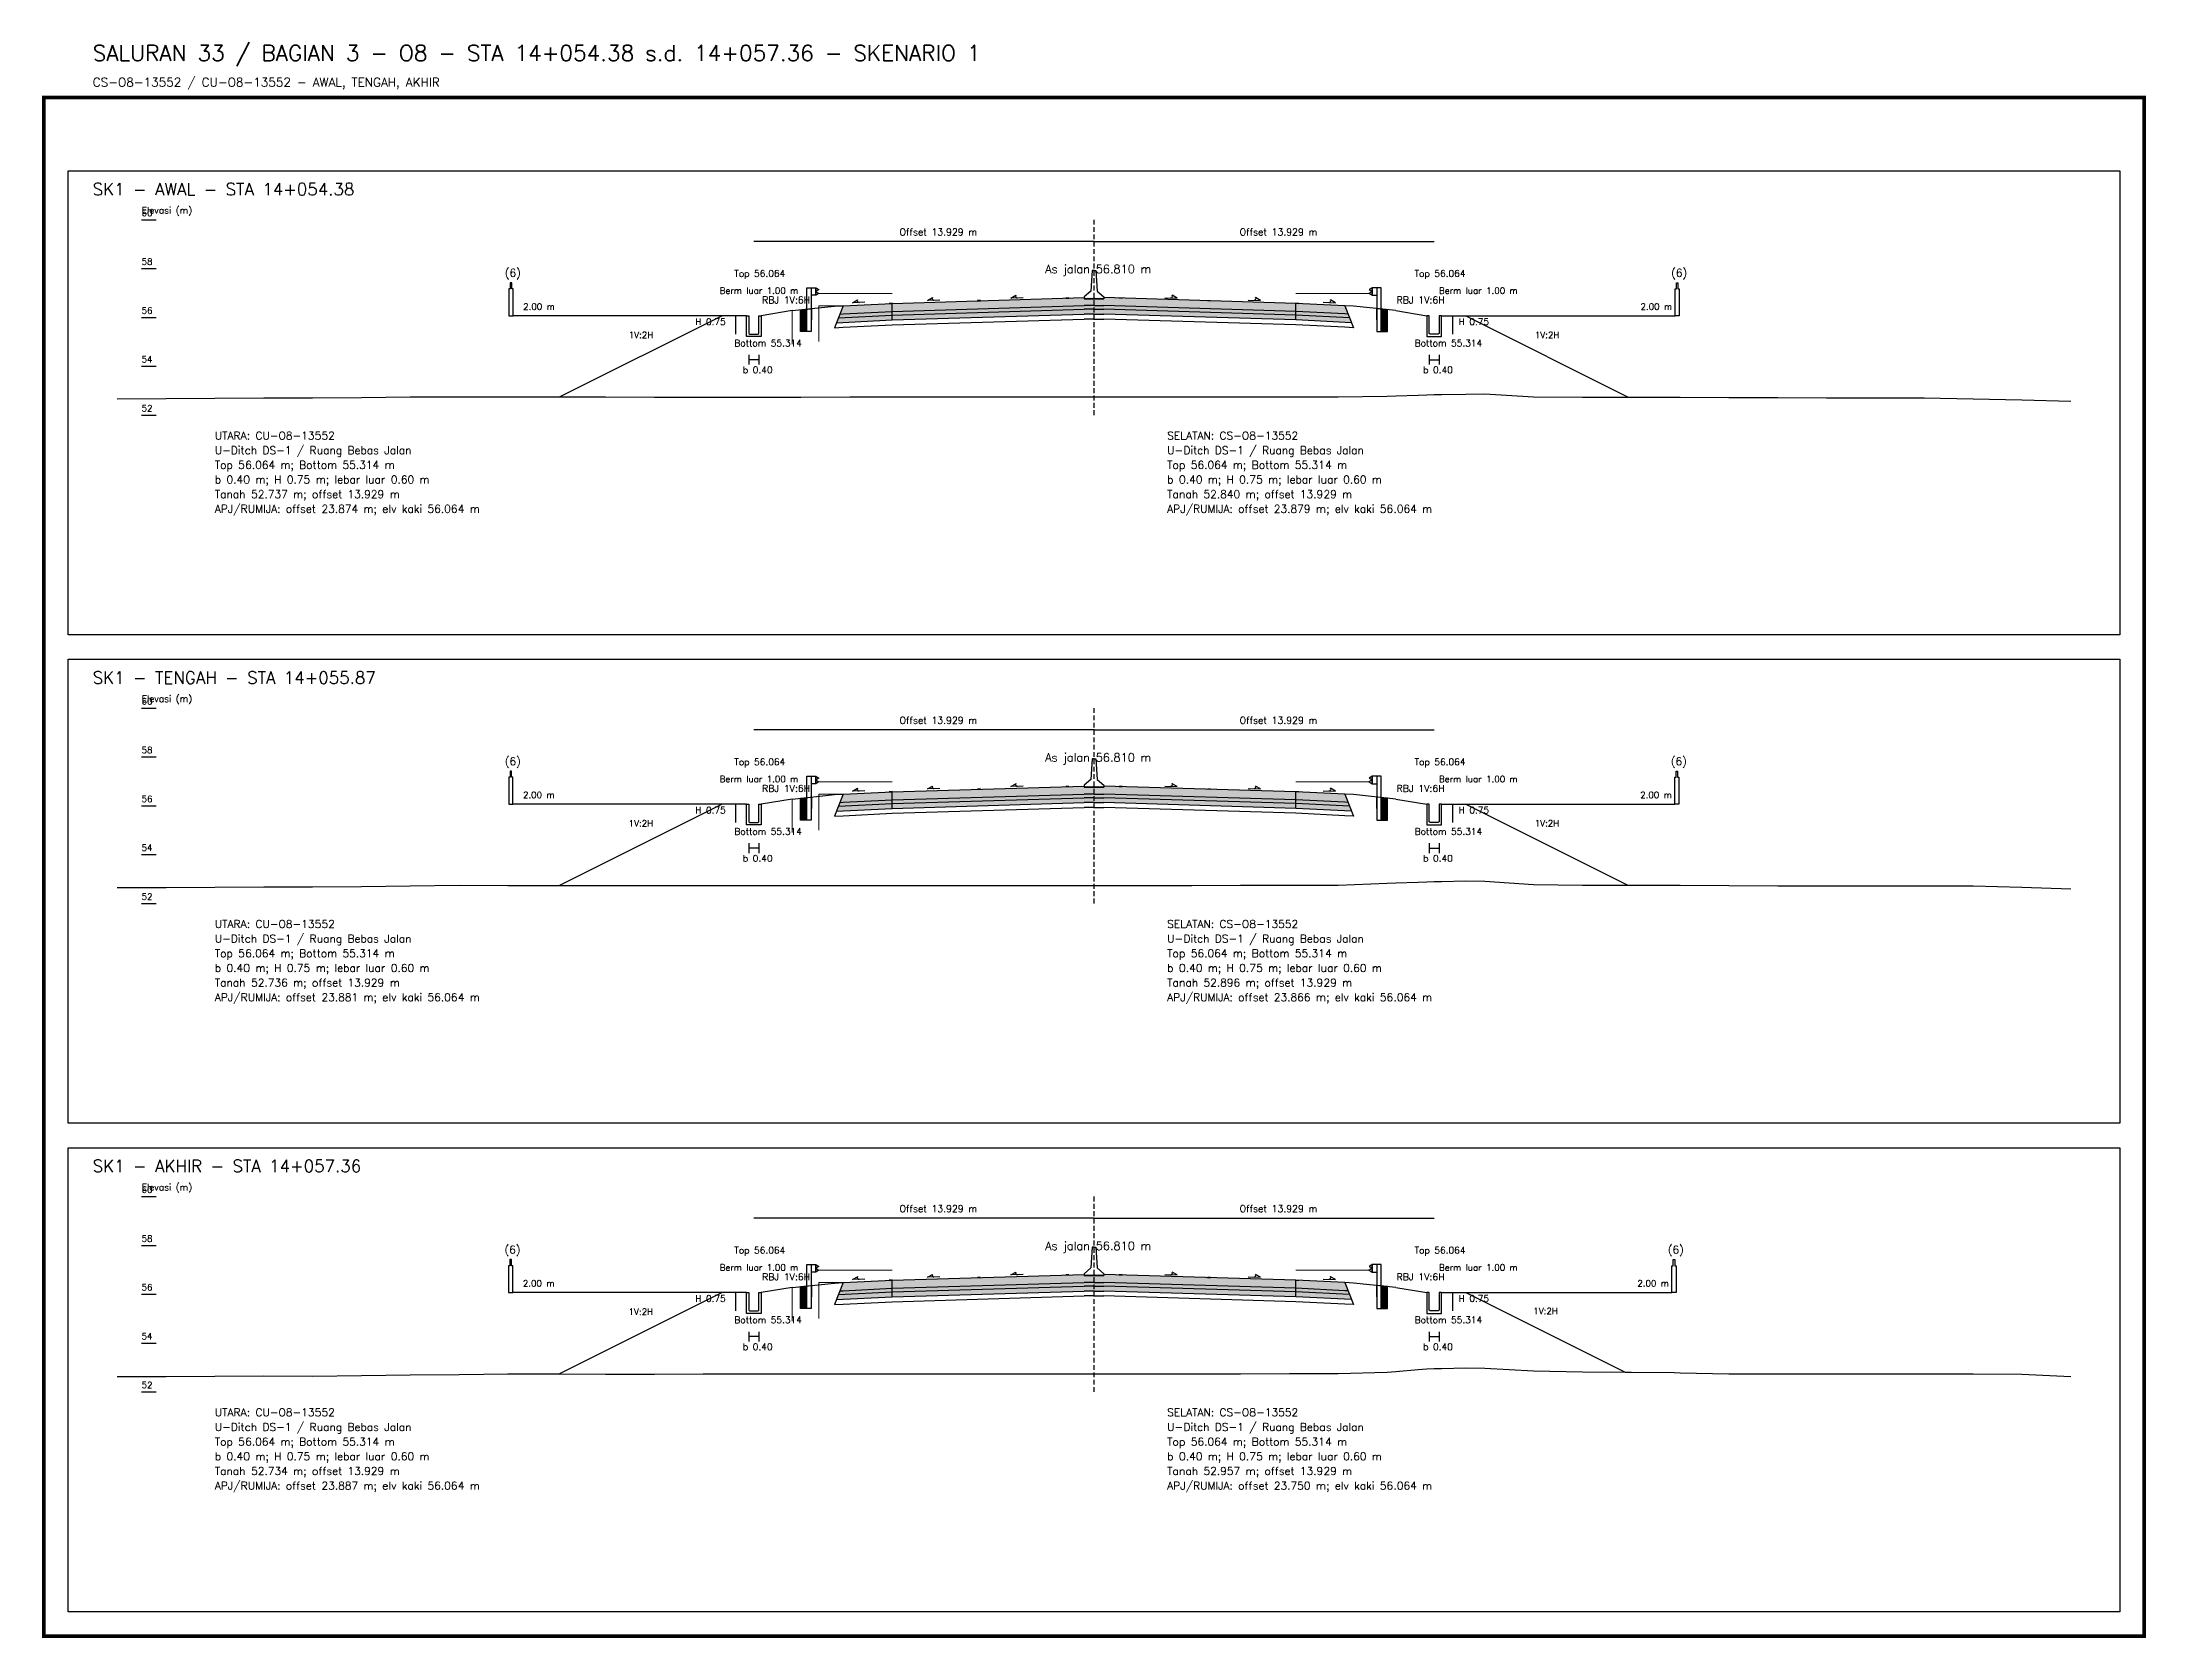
# Model space of a CAD drawing. Header units: metres. Extents: x -24715 to -24517, y 27498 to 30841.
# Drawn here: x -24713.7 to -24627.5, y 28278.2 to 28343.5 of the extents above; entities that cross this region are included whole.
import ezdxf

# ---------------------------------------------------------------- set-up
doc = ezdxf.new("R2010")
doc.units = ezdxf.units.M
doc.linetypes.add('PS_DASH', pattern=[0.3, 0.2, -0.1])
for name, color, linetype, lineweight in [('Dimensi', 230, 'Continuous', 20), ('GRS-ARSIR (HATCH)', 8, 'Continuous', 9), ('Guardrail', 20, 'Continuous', 30), ('HATCH - Beton ramping', 210, 'Continuous', 9), ('HATCH - LFA', 30, 'Continuous', 9), ('HATCH - Pavement', 50, 'Continuous', 9), ('Marka', 20, 'Continuous', 30), ('POT_ALL_GROUP', 2, 'Continuous', 70)]:
    doc.layers.add(name, color=color, linetype=linetype, lineweight=lineweight)
for name, color, linetype in [('POT_ALL_APJ', 2, 'Continuous'), ('POT_ALL_BORDER', 8, 'Continuous'), ('POT_ALL_CHANNEL1', 200, 'Continuous'), ('POT_ALL_DIM', 7, 'Continuous'), ('POT_ALL_GROUND', 1, 'Continuous'), ('POT_ALL_GUIDE', 8, 'Continuous'), ('POT_ALL_ROAD', 4, 'Continuous')]:
    doc.layers.add(name, color=color, linetype=linetype)
doc.styles.get("Standard").update_dxf_attribs({"font": 'simplex.shx'})

msp = doc.modelspace()

# ---------------------------------------------------------------- texts
at = {"layer": 'POT_ALL_APJ'}
for s, height, p in [('(6)', 0.32, (-24694.71014, 28333.92787)), ('(6)', 0.32, (-24646.95648, 28333.92787)), ('2.00 m', 0.26, (-24693.96014, 28332.57787)), ('2.00 m', 0.26, (-24648.20648, 28332.57787)), ('(6)', 0.32, (-24694.71722, 28313.92787)), ('(6)', 0.32, (-24646.96991, 28313.92787)), ('2.00 m', 0.26, (-24693.96722, 28312.57787)), ('2.00 m', 0.26, (-24648.21991, 28312.57787)), ('(6)', 0.32, (-24694.72333, 28293.92787)), ('(6)', 0.32, (-24647.08539, 28293.92787)), ('2.00 m', 0.26, (-24693.97333, 28292.57787)), ('2.00 m', 0.26, (-24648.33539, 28292.57787))]:
    msp.add_text(s, height=height, dxfattribs=at).set_placement(p)
at = {"layer": 'POT_ALL_CHANNEL1'}
for s, height, p in [('Top 56.064', 0.27, (-24685.31476, 28333.92787)), ('Top 56.064', 0.27, (-24657.457, 28333.92787)), ('Bottom 55.314', 0.27, (-24685.31476, 28331.07787)), ('Bottom 55.314', 0.27, (-24657.457, 28331.07787)), ('UTARA: CU-O8-13552', 0.32, (-24706.58588, 28327.26387)), ('SELATAN: CS-O8-13552', 0.32, (-24667.58588, 28327.26387)), ('Top 56.064', 0.27, (-24685.31476, 28313.92787)), ('Top 56.064', 0.27, (-24657.457, 28313.92787)), ('Bottom 55.314', 0.27, (-24685.31476, 28311.07787)), ('Bottom 55.314', 0.27, (-24657.457, 28311.07787)), ('UTARA: CU-O8-13552', 0.32, (-24706.58588, 28307.26387)), ('SELATAN: CS-O8-13552', 0.32, (-24667.58588, 28307.26387)), ('Top 56.064', 0.27, (-24685.31476, 28293.92787)), ('Top 56.064', 0.27, (-24657.457, 28293.92787)), ('Bottom 55.314', 0.27, (-24685.31476, 28291.07787)), ('Bottom 55.314', 0.27, (-24657.457, 28291.07787)), ('UTARA: CU-O8-13552', 0.32, (-24706.58588, 28287.26387)), ('SELATAN: CS-O8-13552', 0.32, (-24667.58588, 28287.26387))]:
    msp.add_text(s, height=height, dxfattribs=at).set_placement(p)
at = {"layer": 'POT_ALL_DIM'}
for s, height, p in [('SK1 - AWAL - STA 14+054.38', 0.5, (-24711.58588, 28337.26387)), ('60', 0.26, (-24709.58588, 28336.41387)), ('Elevasi (m)', 0.27, (-24709.58588, 28336.51387)), ('Offset 13.929 m', 0.28, (-24678.55032, 28335.62387)), ('Offset 13.929 m', 0.28, (-24664.62144, 28335.62387)), ('58', 0.26, (-24709.58588, 28334.41387)), ('As jalan 56.810 m', 0.34, (-24672.58588, 28334.07387)), ('Berm luar 1.00 m', 0.26, (-24685.91476, 28333.22787)), ('RBJ 1V:6H', 0.28, (-24684.17695, 28332.83417)), ('RBJ 1V:6H', 0.28, (-24658.1948, 28332.83417)), ('Berm luar 1.00 m', 0.26, (-24656.457, 28333.22787)), ('56', 0.26, (-24709.58588, 28332.41387)), ('H 0.75', 0.27, (-24686.91476, 28331.95287)), ('H 0.75', 0.27, (-24655.657, 28331.95287)), ('1V:2H', 0.26, (-24689.63745, 28331.41654)), ('1V:2H', 0.26, (-24652.53174, 28331.41523)), ('54', 0.26, (-24709.58588, 28330.41387)), ('b 0.40', 0.27, (-24684.96476, 28329.97787)), ('b 0.40', 0.27, (-24657.107, 28329.97787)), ('52', 0.26, (-24709.58588, 28328.41387)), ('U-Ditch DS-1 / Ruang Bebas Jalan', 0.32, (-24706.58588, 28326.66387)), ('U-Ditch DS-1 / Ruang Bebas Jalan', 0.32, (-24667.58588, 28326.66387)), ('Top 56.064 m; Bottom 55.314 m', 0.32, (-24706.58588, 28326.06387)), ('Top 56.064 m; Bottom 55.314 m', 0.32, (-24667.58588, 28326.06387)), ('b 0.40 m; H 0.75 m; lebar luar 0.60 m', 0.32, (-24706.58588, 28325.46387)), ('b 0.40 m; H 0.75 m; lebar luar 0.60 m', 0.32, (-24667.58588, 28325.46387)), ('Tanah 52.737 m; offset 13.929 m', 0.32, (-24706.58588, 28324.86387)), ('APJ/RUMIJA: offset 23.874 m; elv kaki 56.064 m', 0.32, (-24706.58588, 28324.26387)), ('Tanah 52.840 m; offset 13.929 m', 0.32, (-24667.58588, 28324.86387)), ('APJ/RUMIJA: offset 23.879 m; elv kaki 56.064 m', 0.32, (-24667.58588, 28324.26387)), ('SK1 - TENGAH - STA 14+055.87', 0.5, (-24711.58588, 28317.26387)), ('60', 0.26, (-24709.58588, 28316.41387)), ('Elevasi (m)', 0.27, (-24709.58588, 28316.51387)), ('Offset 13.929 m', 0.28, (-24678.55032, 28315.62387)), ('Offset 13.929 m', 0.28, (-24664.62144, 28315.62387)), ('58', 0.26, (-24709.58588, 28314.41387)), ('As jalan 56.810 m', 0.34, (-24672.58588, 28314.07387)), ('Berm luar 1.00 m', 0.26, (-24685.91476, 28313.22787)), ('Berm luar 1.00 m', 0.26, (-24656.457, 28313.22787)), ('56', 0.26, (-24709.58588, 28312.41387)), ('RBJ 1V:6H', 0.28, (-24684.17695, 28312.83417)), ('RBJ 1V:6H', 0.28, (-24658.1948, 28312.83417)), ('1V:2H', 0.26, (-24689.64099, 28311.41477)), ('H 0.75', 0.27, (-24686.91476, 28311.95287)), ('H 0.75', 0.27, (-24655.657, 28311.95287)), ('1V:2H', 0.26, (-24652.53845, 28311.41858)), ('54', 0.26, (-24709.58588, 28310.41387)), ('b 0.40', 0.27, (-24684.96476, 28309.97787)), ('b 0.40', 0.27, (-24657.107, 28309.97787)), ('52', 0.26, (-24709.58588, 28308.41387)), ('Top 56.064 m; Bottom 55.314 m', 0.32, (-24706.58588, 28306.06387)), ('U-Ditch DS-1 / Ruang Bebas Jalan', 0.32, (-24706.58588, 28306.66387)), ('Top 56.064 m; Bottom 55.314 m', 0.32, (-24667.58588, 28306.06387)), ('U-Ditch DS-1 / Ruang Bebas Jalan', 0.32, (-24667.58588, 28306.66387)), ('b 0.40 m; H 0.75 m; lebar luar 0.60 m', 0.32, (-24706.58588, 28305.46387)), ('b 0.40 m; H 0.75 m; lebar luar 0.60 m', 0.32, (-24667.58588, 28305.46387)), ('Tanah 52.736 m; offset 13.929 m', 0.32, (-24706.58588, 28304.86387)), ('APJ/RUMIJA: offset 23.881 m; elv kaki 56.064 m', 0.32, (-24706.58588, 28304.26387)), ('Tanah 52.896 m; offset 13.929 m', 0.32, (-24667.58588, 28304.86387)), ('APJ/RUMIJA: offset 23.866 m; elv kaki 56.064 m', 0.32, (-24667.58588, 28304.26387)), ('SK1 - AKHIR - STA 14+057.36', 0.5, (-24711.58588, 28297.26387)), ('Elevasi (m)', 0.27, (-24709.58588, 28296.51387)), ('60', 0.26, (-24709.58588, 28296.41387)), ('Offset 13.929 m', 0.28, (-24678.55032, 28295.62387)), ('Offset 13.929 m', 0.28, (-24664.62144, 28295.62387)), ('58', 0.26, (-24709.58588, 28294.41387)), ('As jalan 56.810 m', 0.34, (-24672.58588, 28294.07387)), ('Berm luar 1.00 m', 0.26, (-24685.91476, 28293.22787)), ('Berm luar 1.00 m', 0.26, (-24656.457, 28293.22787)), ('56', 0.26, (-24709.58588, 28292.41387)), ('RBJ 1V:6H', 0.28, (-24684.17695, 28292.83417)), ('RBJ 1V:6H', 0.28, (-24658.1948, 28292.83417)), ('1V:2H', 0.26, (-24689.64404, 28291.41321)), ('H 0.75', 0.27, (-24686.91476, 28291.95287)), ('H 0.75', 0.27, (-24655.657, 28291.95287)), ('1V:2H', 0.26, (-24652.59619, 28291.44749)), ('54', 0.26, (-24709.58588, 28290.41387)), ('b 0.40', 0.27, (-24684.96476, 28289.97787)), ('b 0.40', 0.27, (-24657.107, 28289.97787)), ('52', 0.26, (-24709.58588, 28288.41387)), ('U-Ditch DS-1 / Ruang Bebas Jalan', 0.32, (-24706.58588, 28286.66387)), ('U-Ditch DS-1 / Ruang Bebas Jalan', 0.32, (-24667.58588, 28286.66387)), ('Top 56.064 m; Bottom 55.314 m', 0.32, (-24706.58588, 28286.06387)), ('b 0.40 m; H 0.75 m; lebar luar 0.60 m', 0.32, (-24706.58588, 28285.46387)), ('Top 56.064 m; Bottom 55.314 m', 0.32, (-24667.58588, 28286.06387)), ('b 0.40 m; H 0.75 m; lebar luar 0.60 m', 0.32, (-24667.58588, 28285.46387)), ('Tanah 52.734 m; offset 13.929 m', 0.32, (-24706.58588, 28284.86387)), ('Tanah 52.957 m; offset 13.929 m', 0.32, (-24667.58588, 28284.86387)), ('APJ/RUMIJA: offset 23.887 m; elv kaki 56.064 m', 0.32, (-24706.58588, 28284.26387)), ('APJ/RUMIJA: offset 23.750 m; elv kaki 56.064 m', 0.32, (-24667.58588, 28284.26387))]:
    msp.add_text(s, height=height, dxfattribs=at).set_placement(p)
at = {"layer": 'POT_ALL_GROUP', "lineweight": 0}
for s, height, p in [('SALURAN 33 / BAGIAN 3 - O8 - STA 14+054.38 s.d. 14+057.36 - SKENARIO 1', 0.65, (-24711.58588, 28342.76387)), ('CS-O8-13552 / CU-O8-13552 - AWAL, TENGAH, AKHIR', 0.36, (-24711.58588, 28341.71387))]:
    msp.add_text(s, height=height, dxfattribs=at).set_placement(p)

# ---------------------------------------------------------------- blocks, each defined once
blk = doc.blocks.new('JALAN_ASLI_TIPIKAL_2OKT_METER')
at = {"layer": 'Guardrail', "lineweight": 9}
h = blk.add_hatch(dxfattribs=at)
h.set_pattern_fill('JIS_LC_20', color=256, scale=0.002)
h.set_pattern_definition([(45, (-29.65569, -21.99233), (-0.02828427, 0.02828427), []), (45, (-29.65489, -21.99233), (-0.02828427, 0.02828427), [])])
h.paths.add_polyline_path([(-12.025, -1.394), (-11.753, -1.394), (-11.753, -0.471), (-12.018, -0.498)])
h = blk.add_hatch(dxfattribs=at)
h.set_pattern_fill('JIS_LC_20', color=256, scale=0.002)
h.set_pattern_definition([(45, (-29.40569, -21.99233), (-0.02828427, 0.02828427), []), (45, (-29.40489, -21.99233), (-0.02828427, 0.02828427), [])])
h.paths.add_polyline_path([(12.018, -0.498), (11.753, -0.471), (11.753, -1.394), (12.025, -1.394)])
at = {"layer": 'HATCH - Beton ramping'}
h = blk.add_hatch(dxfattribs=at)
h.set_pattern_fill('AR-CONC', color=256, scale=0.0005)
h.set_pattern_definition([(50, (-28.949556, -21.99233), (0.09109233, -0.00796954), [0.009525, -0.104775]), (355, (-28.94956, -21.99233), (-0.0176217, 0.09552842), [0.00762, -0.0838203]), (100.45144, (-28.941965, -21.992995), (0.07347062, 0.08755888), [0.008095, -0.08904512]), (46.1842, (-28.94956, -21.96693), (0.13553952, -0.02102116), [0.0142875, -0.1571625]), (96.63556, (-28.93826, -21.96868), (0.11870207, 0.12371306), [0.0121425, -0.1335678]), (351.18415, (-28.94956, -21.96693), (0.11870207, 0.12371306), [0.01143, -0.12572987]), (21, (-28.936856, -21.97328), (0.0758072, -0.0511326), [0.009525, -0.104775]), (326, (-28.93686, -21.97328), (0.03090101, 0.09209398), [0.00762, -0.08382]), (71.45144, (-28.93054, -21.97754), (0.1067082, 0.04096138), [0.008095, -0.08904497]), (37.5, (-28.949556, -21.99233), (0.001544302, 0.04227752), [0, -0.082804, 0, -0.08509, 0, -0.0841375]), (7.5, (-28.949556, -21.99233), (0.03340983, 0.05009029), [0, -0.048514, 0, -0.080899, 0, -0.0320675]), (327.5, (-28.977877, -21.99233), (0.067795298, -0.002864372), [0, -0.03175, 0, -0.09906, 0, -0.131445]), (317.5, (-28.990577, -21.99233), (0.07406459, 0.01271325), [0, -0.041275, 0, -0.065786, 0, -0.093345])])
h.paths.add_polyline_path([(-8.27, -0.566), (-10.401, -0.666), (-10.461, -0.826), (-8.27, -0.716)])
h.paths.add_polyline_path([(-0.4, -0.48), (0, -0.48), (0, -0.33), (-0.4, -0.33), (-8.27, -0.566), (-8.27, -0.716)])
h = blk.add_hatch(dxfattribs=at)
h.set_pattern_fill('AR-CONC', color=256, scale=0.0005)
h.set_pattern_definition([(50, (-28.699556, -21.99233), (0.09109233, -0.00796954), [0.009525, -0.104775]), (355, (-28.69956, -21.99233), (-0.01762171, 0.09552842), [0.00762, -0.0838203]), (100.45144, (-28.691965, -21.992995), (0.07347062, 0.08755888), [0.008095, -0.08904512]), (46.1842, (-28.69956, -21.96693), (0.13553952, -0.02102116), [0.0142875, -0.1571625]), (96.63556, (-28.68826, -21.96868), (0.11870207, 0.12371306), [0.0121425, -0.1335678]), (351.18415, (-28.69956, -21.96693), (0.11870207, 0.12371306), [0.01143, -0.12572987]), (21, (-28.686856, -21.97328), (0.0758072, -0.0511326), [0.009525, -0.104775]), (326, (-28.68686, -21.97328), (0.03090101, 0.09209398), [0.00762, -0.08382]), (71.45144, (-28.68054, -21.97754), (0.10670821, 0.04096138), [0.008095, -0.08904497]), (37.5, (-28.699556, -21.99233), (0.001544302, 0.04227752), [0, -0.082804, 0, -0.08509, 0, -0.0841375]), (7.5, (-28.699556, -21.99233), (0.03340983, 0.050090287), [0, -0.048514, 0, -0.080899, 0, -0.0320675]), (327.5, (-28.727877, -21.99233), (0.067795298, -0.002864372), [0, -0.03175, 0, -0.09906, 0, -0.131445]), (317.5, (-28.740577, -21.99233), (0.07406459, 0.012713246), [0, -0.041275, 0, -0.065786, 0, -0.093345])])
h.paths.add_polyline_path([(8.27, -0.566), (10.401, -0.666), (10.461, -0.826), (8.27, -0.716)])
h.paths.add_polyline_path([(0.4, -0.48), (0, -0.48), (0, -0.33), (0.4, -0.33), (8.27, -0.566), (8.27, -0.716)])
at = {"layer": 'HATCH - LFA'}
h = blk.add_hatch(dxfattribs=at)
h.set_pattern_fill('GRAVEL', color=256, scale=0.0075)
h.set_pattern_definition([(228.012788, (-28.812396, -21.801831), (-1.524, -1.7145), [0.0256291, -2.5372863]), (184.96974, (-28.829541, -21.820881), (2.2859999991, 0.1905000109), [0.04398035, -4.3540537]), (132.510447, (-28.873356, -21.824691), (1.9050000008, -2.0954999993), [0.0310111, -3.0701042]), (267.27369, (-28.947651, -21.872316), (0.1905000004, 3.81), [0.0400503, -3.9649828]), (292.833654, (-28.949556, -21.912321), (-0.9525, 2.286), [0.0392725, -3.8879856]), (357.27369, (-28.934316, -21.948516), (-3.81, 0.1905000004), [0.0400503, -3.9649828]), (37.69424, (-28.894311, -21.950421), (-2.4764999999, -1.9050000001), [0.0529645, -5.24348365]), (72.255328, (-28.852401, -21.918036), (1.3335000004, 4.1909999999), [0.050004, -4.95039425]), (121.429566, (-28.837161, -21.870411), (-1.5240000002, 2.4764999999), [0.040186, -3.9784159]), (175.23636, (-28.858116, -21.836121), (2.0955, -0.1905), [0.0458785, -2.2480453]), (222.397438, (-28.903836, -21.832311), (-2.2859999999, -2.0955000001), [0.05933084, -5.8737579]), (138.814075, (-28.759056, -21.874221), (-1.3335, 1.143), [0.0202503, -2.0047924]), (171.469234, (-28.774296, -21.860886), (2.4765, -0.3809999996), [0.03852615, -3.8140979]), (225, (-28.8124, -21.85517), (0, -0.1905), [0.0269407, -0.242467]), (203.19859, (-28.82573, -21.832311), (0.9525, 0.381), [0.0145081, -1.4362967]), (291.80141, (-28.839066, -21.838026), (-0.1905, 0.5715), [0.0205174, -1.0053565]), (30.96376, (-28.831446, -21.857076), (0.5715, 0.381), [0.033324, -1.0774724]), (161.56505, (-28.80287, -21.83993), (0.381, -0.1905), [0.0240965, -0.5783174]), (16.38954, (-28.949556, -21.838026), (1.905, 0.5715), [0.0337566, -3.341912]), (70.346176, (-28.917171, -21.828501), (-0.762, -2.0955), [0.0283199, -2.8036662]), (293.19859, (-28.80287, -21.801831), (-0.381, 0.9525), [0.029016, -1.4217888]), (343.61046, (-28.791441, -21.828501), (-1.905, 0.5715), [0.0337566, -3.341912]), (339.443955, (-28.949556, -21.956136), (-0.9525, 0.381), [0.0325526, -1.5950801]), (294.77514, (-28.919076, -21.967566), (-0.952500001, 2.0954999995), [0.0272754, -2.7002695]), (66.80141, (-28.800966, -21.992331), (0.381, 0.9525), [0.029016, -1.4217888]), (17.354025, (-28.789536, -21.965661), (-2.4765, -0.762), [0.0319337, -3.1614282]), (69.443955, (-28.89431, -21.992331), (-0.381, -0.9525), [0.0162763, -1.6113564]), (101.30993, (-28.812396, -21.99233), (-0.1905, 0.762), [0.0097136, -0.9616496]), (165.96376, (-28.8143, -21.982806), (0.5715, -0.1905), [0.0392725, -0.7461791]), (186.009006, (-28.852401, -21.973281), (1.905, 0.1905), [0.036395, -3.6031024]), (303.69007, (-28.831446, -21.87422), (-0.1905, 0.381), [0.0274743, -0.6593832]), (353.157227, (-28.816206, -21.897081), (3.2385, -0.3809999998), [0.0479668, -4.7487007]), (60.945396, (-28.76858, -21.902796), (-0.762, -1.3335), [0.0196131, -1.9417044]), (90, (-28.75906, -21.88565), (-0.1905, 0.1905), [0.01143, -0.17907]), (120.256437, (-28.856211, -21.967566), (0.762, -1.3335), [0.026465, -2.6200456]), (48.012787, (-28.869546, -21.944706), (1.524, 1.7145), [0.0512582, -2.5116572]), (0, (-28.83526, -21.9066), (0.1905, 0.1905), [0.04953, -0.14097]), (325.304846, (-28.785726, -21.906606), (1.9050000007, -1.333499999), [0.0301207, -2.9819488]), (254.0546, (-28.76096, -21.92375), (-0.1905, -0.762), [0.0277372, -1.3591238]), (207.645975, (-28.768581, -21.950421), (-3.6195000001, -1.9049999997), [0.0451609, -4.4709348]), (175.426079, (-28.808586, -21.971376), (-2.4765, 0.1905), [0.0477772, -4.7299385])])
h.paths.add_polyline_path([(-8.27, -0.716), (-10.461, -0.826), (-10.54, -1.03), (-8.27, -0.916)])
h.paths.add_polyline_path([(-0.4, -0.68), (0, -0.68), (0, -0.48), (-0.4, -0.48), (-8.27, -0.716), (-8.27, -0.916)])
h = blk.add_hatch(dxfattribs=at)
h.set_pattern_fill('GRAVEL', color=256, scale=0.0075)
h.set_pattern_definition([(228.012788, (-28.562396, -21.801831), (-1.524, -1.7145), [0.0256291, -2.5372863]), (184.96974, (-28.579541, -21.820881), (2.2859999991, 0.1905000109), [0.04398035, -4.3540537]), (132.510447, (-28.623356, -21.824691), (1.9050000008, -2.0954999993), [0.0310111, -3.0701042]), (267.27369, (-28.697651, -21.872316), (0.1905000004, 3.81), [0.04005034, -3.9649828]), (292.833654, (-28.699556, -21.912321), (-0.9525, 2.286), [0.0392725, -3.8879856]), (357.27369, (-28.684316, -21.948516), (-3.81, 0.1905000004), [0.04005034, -3.9649828]), (37.69424, (-28.644311, -21.950421), (-2.4764999999, -1.9050000001), [0.0529645, -5.24348365]), (72.255328, (-28.602401, -21.918036), (1.3335000004, 4.1909999999), [0.050004, -4.95039425]), (121.429566, (-28.587161, -21.870411), (-1.5240000002, 2.4764999999), [0.040186, -3.9784159]), (175.23636, (-28.608116, -21.836121), (2.0955, -0.1905000003), [0.0458785, -2.2480453]), (222.397438, (-28.653836, -21.832311), (-2.2859999999, -2.0955000001), [0.05933084, -5.87375794]), (138.814075, (-28.509056, -21.874221), (-1.3335, 1.143), [0.02025034, -2.0047924]), (171.469234, (-28.524296, -21.860886), (2.4765, -0.3809999996), [0.03852615, -3.8140979]), (225, (-28.5624, -21.85517), (0, -0.1905), [0.0269407, -0.242467]), (203.19859, (-28.57573, -21.832311), (0.9525, 0.381), [0.0145081, -1.4362967]), (291.80141, (-28.589066, -21.838026), (-0.1905, 0.5715), [0.0205174, -1.0053565]), (30.96376, (-28.581446, -21.857076), (0.5715, 0.381), [0.033324, -1.0774724]), (161.56505, (-28.55287, -21.83993), (0.381, -0.1905), [0.0240965, -0.57831736]), (16.38954, (-28.699556, -21.838026), (1.905, 0.5715), [0.0337566, -3.341912]), (70.346176, (-28.667171, -21.828501), (-0.762, -2.0955), [0.0283199, -2.8036662]), (293.19859, (-28.55287, -21.801831), (-0.381, 0.9525), [0.029016, -1.4217888]), (343.61046, (-28.541441, -21.828501), (-1.905, 0.5714999999), [0.0337566, -3.341912]), (339.443955, (-28.699556, -21.956136), (-0.9525, 0.381), [0.03255264, -1.5950801]), (294.77514, (-28.669076, -21.967566), (-0.952500001, 2.0954999995), [0.0272754, -2.7002695]), (66.80141, (-28.550966, -21.992331), (0.381, 0.9525), [0.029016, -1.4217888]), (17.354025, (-28.539536, -21.965661), (-2.4765, -0.7620000002), [0.0319337, -3.1614282]), (69.443955, (-28.64431, -21.992331), (-0.381, -0.9525), [0.0162763, -1.6113564]), (101.30993, (-28.562396, -21.99233), (-0.1905, 0.762), [0.0097136, -0.9616496]), (165.96376, (-28.5643, -21.982806), (0.5715, -0.1905), [0.0392725, -0.7461791]), (186.009006, (-28.602401, -21.973281), (1.905, 0.1905), [0.036395, -3.6031024]), (303.69007, (-28.581446, -21.87422), (-0.1905, 0.381), [0.0274743, -0.6593832]), (353.157227, (-28.566206, -21.897081), (3.2385, -0.3809999998), [0.04796676, -4.7487007]), (60.945396, (-28.51858, -21.902796), (-0.762, -1.3335), [0.0196131, -1.9417044]), (90, (-28.50906, -21.88565), (-0.1905, 0.1905), [0.01143, -0.17907]), (120.256437, (-28.606211, -21.967566), (0.762, -1.3335), [0.026465, -2.62004556]), (48.012787, (-28.619546, -21.944706), (1.524, 1.7145), [0.0512582, -2.5116572]), (0, (-28.58526, -21.9066), (0.1905, 0.1905), [0.04953, -0.14097]), (325.304846, (-28.535726, -21.906606), (1.9050000007, -1.333499999), [0.0301207, -2.98194875]), (254.054604, (-28.51096, -21.92375), (-0.1905, -0.762), [0.0277372, -1.35912375]), (207.645975, (-28.518581, -21.950421), (-3.6195000001, -1.9049999997), [0.0451609, -4.4709348]), (175.426079, (-28.558586, -21.971376), (-2.4765, 0.1905), [0.0477772, -4.7299385])])
h.paths.add_polyline_path([(8.27, -0.716), (10.461, -0.826), (10.54, -1.03), (8.27, -0.916)])
h.paths.add_polyline_path([(0.4, -0.68), (0, -0.68), (0, -0.48), (0.4, -0.48), (8.27, -0.716), (8.27, -0.916)])
at = {"layer": 'HATCH - Pavement'}
h = blk.add_hatch(dxfattribs=at)
h.set_pattern_fill('AR-CONC', color=256, scale=0.001)
h.set_pattern_definition([(50, (-89.43046, -52.62889), (0.18218467, -0.01593909), [0.01905, -0.20955]), (355, (-89.43046, -52.6289), (-0.03524342, 0.19105685), [0.01524, -0.1676406]), (100.45144, (-89.41528, -52.63022), (0.14694125, 0.17511775), [0.01619, -0.17809024]), (46.1842, (-89.43046, -52.5781), (0.27107904, -0.04204233), [0.028575, -0.314325]), (96.63556, (-89.40787, -52.5816), (0.23740413, 0.2474261), [0.024285, -0.2671356]), (351.18415, (-89.43046, -52.5781), (0.2374041, 0.2474261), [0.02286, -0.2514597]), (21, (-89.40506, -52.59079), (0.1516144, -0.1022652), [0.01905, -0.20955]), (326, (-89.40506, -52.5908), (0.06180203, 0.18418797), [0.01524, -0.16764]), (71.45144, (-89.39243, -52.59931), (0.21341642, 0.08192277), [0.01619, -0.17808994]), (37.5, (-89.43046, -52.62889), (0.003088603, 0.08455504), [0, -0.165608, 0, -0.17018, 0, -0.168275]), (7.5, (-89.43046, -52.62889), (0.06681966, 0.100180575), [0, -0.097028, 0, -0.161798, 0, -0.064135]), (327.5, (-89.4871, -52.62889), (0.135590595, -0.005728744), [0, -0.0635, 0, -0.19812, 0, -0.26289]), (317.5, (-89.5125, -52.62889), (0.14812918, 0.02542649), [0, -0.08255, 0, -0.131572, 0, -0.18669])])
h.paths.add_polyline_path([(-8.27, -0.236), (-10.27, -0.336), (-10.401, -0.673), (-10.27, -0.666), (-8.27, -0.566)])
h.paths.add_polyline_path([(-0.4, -0.33), (0, -0.33), (0, 0), (-0.4, 0), (-8.27, -0.236), (-8.27, -0.566)])
h = blk.add_hatch(dxfattribs=at)
h.set_pattern_fill('AR-CONC', color=256, scale=0.001)
h.set_pattern_definition([(50, (-89.18046, -52.62889), (0.18218467, -0.01593909), [0.01905, -0.20955]), (355, (-89.18046, -52.6289), (-0.03524342, 0.19105685), [0.01524, -0.16764058]), (100.45144, (-89.16528, -52.63022), (0.14694125, 0.17511775), [0.01619, -0.17809024]), (46.1842, (-89.18046, -52.5781), (0.27107904, -0.04204233), [0.028575, -0.314325]), (96.63556, (-89.15787, -52.5816), (0.23740413, 0.2474261), [0.024285, -0.2671356]), (351.18415, (-89.18046, -52.5781), (0.2374041, 0.2474261), [0.02286, -0.2514597]), (21, (-89.15506, -52.59079), (0.1516144, -0.1022652), [0.01905, -0.20955]), (326, (-89.15506, -52.5908), (0.06180203, 0.18418797), [0.01524, -0.16764]), (71.45144, (-89.14243, -52.59931), (0.21341642, 0.08192277), [0.01619, -0.17808994]), (37.5, (-89.18046, -52.62889), (0.003088603, 0.08455504), [0, -0.165608, 0, -0.17018, 0, -0.168275]), (7.5, (-89.18046, -52.62889), (0.06681966, 0.100180575), [0, -0.097028, 0, -0.161798, 0, -0.064135]), (327.5, (-89.2371, -52.62889), (0.135590595, -0.005728744), [0, -0.0635, 0, -0.19812, 0, -0.26289]), (317.5, (-89.2625, -52.62889), (0.14812918, 0.02542649), [0, -0.08255, 0, -0.131572, 0, -0.18669])])
h.paths.add_polyline_path([(8.27, -0.236), (10.27, -0.336), (10.401, -0.673), (10.27, -0.666), (8.27, -0.566)])
h.paths.add_polyline_path([(0.4, -0.33), (0, -0.33), (0, 0), (0.4, 0), (8.27, -0.236), (8.27, -0.566)])
at = {"layer": 'Marka'}
h = blk.add_hatch(color=256, dxfattribs=at)
h.dxf.hatch_style = 1
h.paths.add_polyline_path([(-8.27, -0.23), (-8.39, -0.236), (-8.39, -0.242), (-8.27, -0.236)])
h.paths.add_polyline_path([(-4.65, -0.122), (-4.77, -0.125), (-4.77, -0.131), (-4.65, -0.128)])
h.paths.add_polyline_path([(-1.03, -0.019), (-1.03, -0.013), (-1.15, -0.017), (-1.15, -0.023)])
h = blk.add_hatch(color=256, dxfattribs=at)
h.dxf.hatch_style = 1
h.paths.add_polyline_path([(8.27, -0.23), (8.39, -0.236), (8.39, -0.242), (8.27, -0.236)])
h.paths.add_polyline_path([(4.65, -0.122), (4.77, -0.125), (4.77, -0.131), (4.65, -0.128)])
h.paths.add_polyline_path([(1.03, -0.019), (1.03, -0.013), (1.15, -0.017), (1.15, -0.023)])
for p, q in [((-8.27, -0.236), (-0.4, 0)), ((8.27, -0.236), (0.4, 0)), ((-12.353, -0.533), (-10.622, -0.354)), ((-10.27, -0.336), (-10.62, -1.234)), ((-10.62, -0.354), (-10.27, -0.336)), ((-10.461, -0.826), (-8.27, -0.716)), ((-10.401, -0.673), (-10.27, -0.666)), ((-10.27, -0.336), (-8.27, -0.236)), ((-10.27, -0.666), (-8.27, -0.566)), ((-8.27, -0.916), (-8.27, -0.236)), ((-8.27, -0.566), (-0.4, -0.33)), ((-8.27, -0.716), (-0.4, -0.48)), ((-8.27, -0.916), (-0.4, -0.68)), ((0, -0.05), (-0.4, -0.05)), ((0, -0.33), (-0.4, -0.33)), ((0, -0.48), (-0.4, -0.48)), ((0, -0.68), (-0.4, -0.68)), ((0, -0.05), (0.4, -0.05)), ((0, -0.33), (0.4, -0.33)), ((0, -0.48), (0.4, -0.48)), ((0, -0.68), (0.4, -0.68)), ((8.27, -0.566), (0.4, -0.33)), ((8.27, -0.716), (0.4, -0.48)), ((8.27, -0.916), (0.4, -0.68)), ((8.27, -0.916), (8.27, -0.236)), ((10.27, -0.336), (8.27, -0.236)), ((10.27, -0.666), (8.27, -0.566)), ((10.461, -0.826), (8.27, -0.716)), ((10.27, -0.336), (10.62, -1.234)), ((10.62, -0.354), (10.27, -0.336)), ((10.401, -0.673), (10.27, -0.666)), ((12.353, -0.533), (10.622, -0.354)), ((-10.62, -1.234), (-10.27, -1.216)), ((-10.54, -1.03), (-8.27, -0.916)), ((-10.27, -1.216), (-8.27, -1.116)), ((-8.27, -1.116), (-0.4, -0.88)), ((0, -0.88), (-0.4, -0.88)), ((0, -0.88), (0.4, -0.88)), ((8.27, -1.116), (0.4, -0.88)), ((10.54, -1.03), (8.27, -0.916)), ((10.27, -1.216), (8.27, -1.116)), ((10.62, -1.234), (10.27, -1.216))]:
    blk.add_line(p, q)
for points in [[(0, 1.11), (-0.075, 1.11), (-0.125, 0.27), (-0.4, 0.03), (-0.4, -0.05), (0, -0.05)], [(0, 1.11), (0.075, 1.11), (0.125, 0.27), (0.4, 0.03), (0.4, -0.05), (0, -0.05)], [(-6.818, -0.116), (-6.616, 0)], [(-3.401, -0.02), (-3.199, 0.096)], [(3.401, -0.02), (3.199, 0.096)], [(6.818, -0.116), (6.616, 0)], [(-9.887, -0.208), (-9.686, -0.092)], [(-9.387, -0.193), (-9.887, -0.208)], [(-6.318, -0.101), (-6.818, -0.116)], [(-2.901, -0.005), (-3.401, -0.02)], [(2.901, -0.005), (3.401, -0.02)], [(6.318, -0.101), (6.818, -0.116)], [(9.387, -0.193), (9.887, -0.208)], [(9.887, -0.208), (9.686, -0.092)]]:
    blk.add_lwpolyline(points)
for centre, start, end in [((-6.556, -0.037), 148.28164, 271.71836), ((-3.139, 0.059), 148.28164, 271.71836), ((3.139, 0.059), 268.28164, 31.71836), ((6.556, -0.037), 268.28164, 31.71836), ((-9.625, -0.129), 148.28164, 271.71836), ((9.625, -0.129), 268.28164, 31.71836)]:
    blk.add_arc(centre, 0.0711, start, end)
at = {"layer": 'Dimensi'}
for p, q in [((-8.27, 0.168), (-11.27, 0.168)), ((8.27, 0.168), (11.27, 0.168))]:
    blk.add_line(p, q, dxfattribs=at)
at = {"layer": 'GRS-ARSIR (HATCH)'}
for p, q in [((-12.353, -0.533), (-12.353, -1.909)), ((-11.27, -0.336), (-11.27, -1.803)), ((-10.27, -0.336), (-11.27, -0.336))]:
    blk.add_line(p, q, dxfattribs=at)
at = {"layer": 'Guardrail'}
for points in [[(-11.753, -1.394), (-11.753, 0.406), (-11.575, 0.406), (-11.575, -1.394), (-11.753, -1.394)], [(-11.575, 0.406), (-11.397, 0.406), (-11.397, 0.094), (-11.575, 0.094)], [(-11.397, 0.25), (-11.397, 0.406), (-11.262, 0.328), (-11.397, 0.25)], [(-11.397, 0.094), (-11.397, 0.25), (-11.262, 0.172), (-11.397, 0.094)], [(11.397, 0.25), (11.397, 0.406), (11.262, 0.328), (11.397, 0.25)], [(11.397, 0.094), (11.397, 0.25), (11.262, 0.172), (11.397, 0.094)], [(11.575, 0.406), (11.397, 0.406), (11.397, 0.094), (11.575, 0.094)], [(11.753, -1.394), (11.753, 0.406), (11.575, 0.406), (11.575, -1.394), (11.753, -1.394)], [(-11.575, -1.394), (-12.025, -1.394), (-12.018, -0.498), (-11.568, -0.453), (-11.575, -1.394)], [(11.575, -1.394), (12.025, -1.394), (12.018, -0.498), (11.568, -0.453), (11.575, -1.394)]]:
    blk.add_lwpolyline(points, dxfattribs=at)
at = {"layer": 'Marka'}
for points in [[(-8.39, -0.242), (-8.27, -0.236), (-8.27, -0.23), (-8.39, -0.236), (-8.39, -0.242)], [(8.39, -0.242), (8.27, -0.236), (8.27, -0.23), (8.39, -0.236), (8.39, -0.242)]]:
    blk.add_lwpolyline(points, dxfattribs=at)
for points in [[(-4.65, -0.122), (-4.77, -0.125), (-4.77, -0.131), (-4.65, -0.128)], [(-1.03, -0.013), (-1.15, -0.017), (-1.15, -0.023), (-1.03, -0.019)], [(1.03, -0.013), (1.15, -0.017), (1.15, -0.023), (1.03, -0.019)], [(4.65, -0.122), (4.77, -0.125), (4.77, -0.131), (4.65, -0.128)]]:
    blk.add_lwpolyline(points, close=True, dxfattribs=at)

# ---------------------------------------------------------------- linework, layer by layer
at = {"layer": 'POT_ALL_APJ', "linetype": 'Continuous'}
for points in [[(-24694.54514, 28333.43228), (-24694.54514, 28332.32787), (-24694.37514, 28332.32787), (-24694.37514, 28333.43228), (-24694.43014, 28333.43228), (-24694.43014, 28333.68228), (-24694.46014, 28333.68228), (-24694.49014, 28333.68228), (-24694.49014, 28333.43228), (-24694.54514, 28333.43228)], [(-24646.62148, 28333.43228), (-24646.62148, 28332.32787), (-24646.79148, 28332.32787), (-24646.79148, 28333.43228), (-24646.73648, 28333.43228), (-24646.73648, 28333.68228), (-24646.70648, 28333.68228), (-24646.67648, 28333.68228), (-24646.67648, 28333.43228), (-24646.62148, 28333.43228)], [(-24685.81476, 28332.32787), (-24694.37514, 28332.32787)], [(-24655.357, 28332.32787), (-24646.79148, 28332.32787)], [(-24694.55222, 28313.43228), (-24694.55222, 28312.32787), (-24694.38222, 28312.32787), (-24694.38222, 28313.43228), (-24694.43722, 28313.43228), (-24694.43722, 28313.68228), (-24694.46722, 28313.68228), (-24694.49722, 28313.68228), (-24694.49722, 28313.43228), (-24694.55222, 28313.43228)], [(-24646.63491, 28313.43228), (-24646.63491, 28312.32787), (-24646.80491, 28312.32787), (-24646.80491, 28313.43228), (-24646.74991, 28313.43228), (-24646.74991, 28313.68228), (-24646.71991, 28313.68228), (-24646.68991, 28313.68228), (-24646.68991, 28313.43228), (-24646.63491, 28313.43228)], [(-24685.81476, 28312.32787), (-24694.38222, 28312.32787)], [(-24655.357, 28312.32787), (-24646.80491, 28312.32787)], [(-24694.55833, 28293.43228), (-24694.55833, 28292.32787), (-24694.38833, 28292.32787), (-24694.38833, 28293.43228), (-24694.44333, 28293.43228), (-24694.44333, 28293.68228), (-24694.47333, 28293.68228), (-24694.50333, 28293.68228), (-24694.50333, 28293.43228), (-24694.55833, 28293.43228)], [(-24646.75039, 28293.43228), (-24646.75039, 28292.32787), (-24646.92039, 28292.32787), (-24646.92039, 28293.43228), (-24646.86539, 28293.43228), (-24646.86539, 28293.68228), (-24646.83539, 28293.68228), (-24646.80539, 28293.68228), (-24646.80539, 28293.43228), (-24646.75039, 28293.43228)], [(-24685.81476, 28292.32787), (-24694.38833, 28292.32787)], [(-24655.357, 28292.32787), (-24646.92039, 28292.32787)]]:
    msp.add_lwpolyline(points, dxfattribs=at)
at = {"layer": 'POT_ALL_BORDER', "linetype": 'Continuous'}
for points in [[(-24712.58588, 28338.26387), (-24628.58588, 28338.26387), (-24628.58588, 28319.26387), (-24712.58588, 28319.26387), (-24712.58588, 28338.26387)], [(-24712.58588, 28318.26387), (-24628.58588, 28318.26387), (-24628.58588, 28299.26387), (-24712.58588, 28299.26387), (-24712.58588, 28318.26387)], [(-24712.58588, 28298.26387), (-24628.58588, 28298.26387), (-24628.58588, 28279.26387), (-24712.58588, 28279.26387), (-24712.58588, 28298.26387)]]:
    msp.add_lwpolyline(points, dxfattribs=at)
at = {"layer": 'POT_ALL_CHANNEL1', "linetype": 'Continuous'}
for points in [[(-24684.31476, 28332.32787), (-24684.21476, 28332.32787), (-24684.21476, 28331.47787), (-24684.81476, 28331.47787), (-24684.81476, 28332.32787), (-24684.71476, 28332.32787), (-24684.71476, 28331.60787), (-24684.68476, 28331.57787), (-24684.34476, 28331.57787), (-24684.31476, 28331.60787), (-24684.31476, 28332.32787)], [(-24656.857, 28332.32787), (-24656.957, 28332.32787), (-24656.957, 28331.47787), (-24656.357, 28331.47787), (-24656.357, 28332.32787), (-24656.457, 28332.32787), (-24656.457, 28331.60787), (-24656.487, 28331.57787), (-24656.827, 28331.57787), (-24656.857, 28331.60787), (-24656.857, 28332.32787)], [(-24684.31476, 28312.32787), (-24684.21476, 28312.32787), (-24684.21476, 28311.47787), (-24684.81476, 28311.47787), (-24684.81476, 28312.32787), (-24684.71476, 28312.32787), (-24684.71476, 28311.60787), (-24684.68476, 28311.57787), (-24684.34476, 28311.57787), (-24684.31476, 28311.60787), (-24684.31476, 28312.32787)], [(-24656.857, 28312.32787), (-24656.957, 28312.32787), (-24656.957, 28311.47787), (-24656.357, 28311.47787), (-24656.357, 28312.32787), (-24656.457, 28312.32787), (-24656.457, 28311.60787), (-24656.487, 28311.57787), (-24656.827, 28311.57787), (-24656.857, 28311.60787), (-24656.857, 28312.32787)], [(-24684.31476, 28292.32787), (-24684.21476, 28292.32787), (-24684.21476, 28291.47787), (-24684.81476, 28291.47787), (-24684.81476, 28292.32787), (-24684.71476, 28292.32787), (-24684.71476, 28291.60787), (-24684.68476, 28291.57787), (-24684.34476, 28291.57787), (-24684.31476, 28291.60787), (-24684.31476, 28292.32787)], [(-24656.857, 28292.32787), (-24656.957, 28292.32787), (-24656.957, 28291.47787), (-24656.357, 28291.47787), (-24656.357, 28292.32787), (-24656.457, 28292.32787), (-24656.457, 28291.60787), (-24656.487, 28291.57787), (-24656.827, 28291.57787), (-24656.857, 28291.60787), (-24656.857, 28292.32787)]]:
    msp.add_lwpolyline(points, dxfattribs=at)
at = {"layer": 'POT_ALL_DIM', "linetype": 'Continuous'}
for points in [[(-24670.58588, 28335.37387), (-24684.51476, 28335.37387)], [(-24670.58588, 28335.37387), (-24656.657, 28335.37387)], [(-24685.26476, 28332.32787), (-24685.26476, 28331.57787)], [(-24655.907, 28332.32787), (-24655.907, 28331.57787)], [(-24684.71476, 28330.72787), (-24684.71476, 28330.32787)], [(-24684.31476, 28330.52787), (-24684.71476, 28330.52787)], [(-24684.31476, 28330.72787), (-24684.31476, 28330.32787)], [(-24656.857, 28330.72787), (-24656.857, 28330.32787)], [(-24656.857, 28330.52787), (-24656.457, 28330.52787)], [(-24656.457, 28330.72787), (-24656.457, 28330.32787)], [(-24670.58588, 28315.37387), (-24684.51476, 28315.37387)], [(-24670.58588, 28315.37387), (-24656.657, 28315.37387)], [(-24685.26476, 28312.32787), (-24685.26476, 28311.57787)], [(-24655.907, 28312.32787), (-24655.907, 28311.57787)], [(-24684.71476, 28310.72787), (-24684.71476, 28310.32787)], [(-24684.31476, 28310.72787), (-24684.31476, 28310.32787)], [(-24656.857, 28310.72787), (-24656.857, 28310.32787)], [(-24656.457, 28310.72787), (-24656.457, 28310.32787)], [(-24684.31476, 28310.52787), (-24684.71476, 28310.52787)], [(-24656.857, 28310.52787), (-24656.457, 28310.52787)], [(-24670.58588, 28295.37387), (-24684.51476, 28295.37387)], [(-24670.58588, 28295.37387), (-24656.657, 28295.37387)], [(-24685.26476, 28292.32787), (-24685.26476, 28291.57787)], [(-24655.907, 28292.32787), (-24655.907, 28291.57787)], [(-24684.71476, 28290.72787), (-24684.71476, 28290.32787)], [(-24684.31476, 28290.52787), (-24684.71476, 28290.52787)], [(-24684.31476, 28290.72787), (-24684.31476, 28290.32787)], [(-24656.857, 28290.72787), (-24656.857, 28290.32787)], [(-24656.857, 28290.52787), (-24656.457, 28290.52787)], [(-24656.457, 28290.72787), (-24656.457, 28290.32787)]]:
    msp.add_lwpolyline(points, dxfattribs=at)
at = {"layer": 'POT_ALL_GROUND', "linetype": 'Continuous'}
for points in [[(-24710.58588, 28328.93521), (-24708.58588, 28328.94718), (-24706.58588, 28328.95711), (-24704.58588, 28328.96705), (-24702.58588, 28328.96945), (-24700.58588, 28328.98986), (-24698.58588, 28329.01406), (-24696.58588, 28329.01415), (-24694.58588, 28329.01041), (-24694.46014, 28329.01006), (-24692.58588, 28329.00539), (-24692.46014, 28329.0052), (-24690.58588, 28329.00402), (-24688.58588, 28329.00174), (-24686.58588, 28328.99986), (-24685.81476, 28328.99924), (-24684.81476, 28329.00063), (-24684.58588, 28329.00095), (-24684.51476, 28329.00105), (-24684.21476, 28329.00146), (-24683.85579, 28329.00196), (-24682.93915, 28329.00324), (-24682.58588, 28329.00373), (-24680.58588, 28329.00544), (-24678.58588, 28329.00691), (-24676.58588, 28329.00781), (-24674.58588, 28329.00802), (-24672.58588, 28329.0076), (-24670.58588, 28329.00737), (-24668.58588, 28329.00607), (-24666.58588, 28329.00626), (-24664.58588, 28329.00861), (-24662.58588, 28329.01095), (-24660.58588, 28329.01354), (-24658.58588, 28329.04328), (-24658.2326, 28329.05496), (-24657.31596, 28329.08526), (-24656.957, 28329.09712), (-24656.657, 28329.10344), (-24656.58588, 28329.10444), (-24656.357, 28329.10763), (-24655.357, 28329.12158), (-24654.58588, 28329.12699), (-24652.58588, 28329.01242), (-24650.58588, 28329.00363), (-24648.70648, 28329.00259), (-24648.58588, 28329.00256), (-24646.70648, 28328.99757), (-24646.58588, 28328.99708), (-24644.58588, 28328.98637), (-24642.58588, 28328.97854), (-24640.58588, 28328.97058), (-24638.58588, 28328.96641), (-24636.58588, 28328.96696), (-24634.58588, 28328.93313), (-24632.58588, 28328.88601), (-24630.58588, 28328.83889)], [(-24710.58588, 28308.91248), (-24708.58588, 28308.92391), (-24706.58588, 28308.93384), (-24704.58588, 28308.94255), (-24702.58588, 28308.94111), (-24700.58588, 28308.96294), (-24698.58588, 28308.98712), (-24696.58588, 28309.00946), (-24694.58588, 28309.00648), (-24694.46722, 28309.00655), (-24692.58588, 28309.00189), (-24692.46722, 28309.00167), (-24690.58588, 28309.00116), (-24688.58588, 28308.9989), (-24686.58588, 28308.99757), (-24685.81476, 28308.99864), (-24684.81476, 28308.99973), (-24684.58588, 28308.9999), (-24684.51476, 28308.99995), (-24684.21476, 28309.00017), (-24683.85579, 28309.00044), (-24682.93915, 28309.00111), (-24682.58588, 28309.00137), (-24680.58588, 28309.00285), (-24678.58588, 28309.00432), (-24676.58588, 28309.00468), (-24674.58588, 28309.00458), (-24672.58588, 28309.00527), (-24670.58588, 28309.0048), (-24668.58588, 28309.00464), (-24666.58588, 28309.0065), (-24664.58588, 28309.00871), (-24662.58588, 28309.01092), (-24660.58588, 28309.01311), (-24658.58588, 28309.09641), (-24658.2326, 28309.10808), (-24657.31596, 28309.13838), (-24656.957, 28309.15025), (-24656.657, 28309.16016), (-24656.58588, 28309.16251), (-24656.357, 28309.17008), (-24655.357, 28309.18641), (-24654.58588, 28309.18019), (-24652.58588, 28309.04459), (-24650.58588, 28309.0099), (-24648.71991, 28309.00928), (-24648.58588, 28309.00924), (-24646.71991, 28309.00746), (-24646.58588, 28309.00692), (-24644.58588, 28308.99785), (-24642.58588, 28308.99109), (-24640.58588, 28308.98333), (-24638.58588, 28308.98389), (-24636.58588, 28308.98444), (-24634.58588, 28308.9837), (-24632.58588, 28308.93658), (-24630.58588, 28308.85859)], [(-24710.58588, 28288.88975), (-24708.58588, 28288.90064), (-24706.58588, 28288.91057), (-24704.58588, 28288.91551), (-24702.58588, 28288.91278), (-24700.58588, 28288.93602), (-24698.58588, 28288.95558), (-24696.58588, 28288.9817), (-24694.58588, 28288.99985), (-24694.47333, 28288.99991), (-24692.58588, 28288.99885), (-24692.47333, 28288.99854), (-24690.58588, 28288.99626), (-24688.58588, 28288.99607), (-24686.58588, 28288.9976), (-24685.81476, 28288.99762), (-24684.81476, 28288.99764), (-24684.58588, 28288.99764), (-24684.51476, 28288.99764), (-24684.21476, 28288.99765), (-24683.85579, 28288.99784), (-24682.93915, 28288.99852), (-24682.58588, 28288.99878), (-24680.58588, 28289.00025), (-24678.58588, 28289.00142), (-24676.58588, 28289.00151), (-24674.58588, 28289.00222), (-24672.58588, 28289.00293), (-24670.58588, 28289.00423), (-24668.58588, 28289.00569), (-24666.58588, 28289.00702), (-24664.58588, 28289.00818), (-24662.58588, 28289.01038), (-24660.58588, 28289.01231), (-24658.58588, 28289.0748), (-24658.2326, 28289.10543), (-24657.31596, 28289.1849), (-24656.957, 28289.21429), (-24656.657, 28289.22052), (-24656.58588, 28289.22199), (-24656.357, 28289.22675), (-24655.357, 28289.25035), (-24654.58588, 28289.2334), (-24652.58588, 28289.12066), (-24650.58588, 28289.08032), (-24648.83539, 28289.0671), (-24648.58588, 28289.06521), (-24646.83539, 28289.05199), (-24646.58588, 28289.0501), (-24644.58588, 28289.00934), (-24642.58588, 28289.00365), (-24640.58588, 28289.00081), (-24638.58588, 28289.00136), (-24636.58588, 28289.00192), (-24634.58588, 28289.00247), (-24632.58588, 28288.98715), (-24630.58588, 28288.89521)]]:
    msp.add_lwpolyline(points, dxfattribs=at)
at = {"layer": 'POT_ALL_GROUP', "linetype": 'Continuous', "lineweight": 70, "const_width": 0.15}
msp.add_lwpolyline([(-24713.58588, 28341.26387), (-24627.58588, 28341.26387), (-24627.58588, 28278.26387), (-24713.58588, 28278.26387), (-24713.58588, 28341.26387)], dxfattribs=at)
at = {"layer": 'POT_ALL_GUIDE', "linetype": 'Continuous'}
for points in [[(-24709.58588, 28336.26387), (-24708.98588, 28336.26387)], [(-24709.58588, 28334.26387), (-24708.98588, 28334.26387)], [(-24709.58588, 28332.26387), (-24708.98588, 28332.26387)], [(-24709.58588, 28330.26387), (-24708.98588, 28330.26387)], [(-24709.58588, 28328.26387), (-24708.98588, 28328.26387)], [(-24709.58588, 28316.26387), (-24708.98588, 28316.26387)], [(-24709.58588, 28314.26387), (-24708.98588, 28314.26387)], [(-24709.58588, 28312.26387), (-24708.98588, 28312.26387)], [(-24709.58588, 28310.26387), (-24708.98588, 28310.26387)], [(-24709.58588, 28308.26387), (-24708.98588, 28308.26387)], [(-24709.58588, 28296.26387), (-24708.98588, 28296.26387)], [(-24709.58588, 28294.26387), (-24708.98588, 28294.26387)], [(-24709.58588, 28292.26387), (-24708.98588, 28292.26387)], [(-24709.58588, 28290.26387), (-24708.98588, 28290.26387)], [(-24709.58588, 28288.26387), (-24708.98588, 28288.26387)]]:
    msp.add_lwpolyline(points, dxfattribs=at)
at = {"layer": 'POT_ALL_GUIDE', "linetype": 'PS_DASH'}
for points in [[(-24670.58588, 28328.26387), (-24670.58588, 28336.26387)], [(-24670.58588, 28308.26387), (-24670.58588, 28316.26387)], [(-24670.58588, 28288.26387), (-24670.58588, 28296.26387)]]:
    msp.add_lwpolyline(points, dxfattribs=at)
at = {"layer": 'POT_ALL_ROAD', "linetype": 'Continuous'}
for points in [[(-24685.81476, 28332.32787), (-24692.46014, 28329.0052)], [(-24684.81476, 28332.32787), (-24685.81476, 28332.32787)], [(-24682.93915, 28332.54048), (-24684.21476, 28332.32787)], [(-24658.2326, 28332.54048), (-24656.957, 28332.32787)], [(-24656.357, 28332.32787), (-24655.357, 28332.32787)], [(-24655.357, 28332.32787), (-24648.70648, 28329.00259)], [(-24682.93915, 28312.54048), (-24684.21476, 28312.32787)], [(-24658.2326, 28312.54048), (-24656.957, 28312.32787)], [(-24685.81476, 28312.32787), (-24692.46722, 28309.00167)], [(-24684.81476, 28312.32787), (-24685.81476, 28312.32787)], [(-24656.357, 28312.32787), (-24655.357, 28312.32787)], [(-24655.357, 28312.32787), (-24648.71991, 28309.00928)], [(-24682.93915, 28292.54048), (-24684.21476, 28292.32787)], [(-24658.2326, 28292.54048), (-24656.957, 28292.32787)], [(-24685.81476, 28292.32787), (-24692.47333, 28288.99854)], [(-24684.81476, 28292.32787), (-24685.81476, 28292.32787)], [(-24656.357, 28292.32787), (-24655.357, 28292.32787)], [(-24655.357, 28292.32787), (-24648.83539, 28289.0671)]]:
    msp.add_lwpolyline(points, dxfattribs=at)

# ---------------------------------------------------------------- block references
at = {"layer": 'POT_ALL_ROAD'}
for p in [(-24670.58588, 28333.07387), (-24670.58588, 28313.07387), (-24670.58588, 28293.07387)]:
    msp.add_blockref('JALAN_ASLI_TIPIKAL_2OKT_METER', p, dxfattribs=at)

msp.set_redraw_order([(e.dxf.handle, doc.entitydb.next_handle()) for e in msp.query("TEXT MTEXT ATTDEF DIMENSION ARC_DIMENSION")])  # texts and dimensions are drawn at this point

doc.saveas('drawing.dxf')
